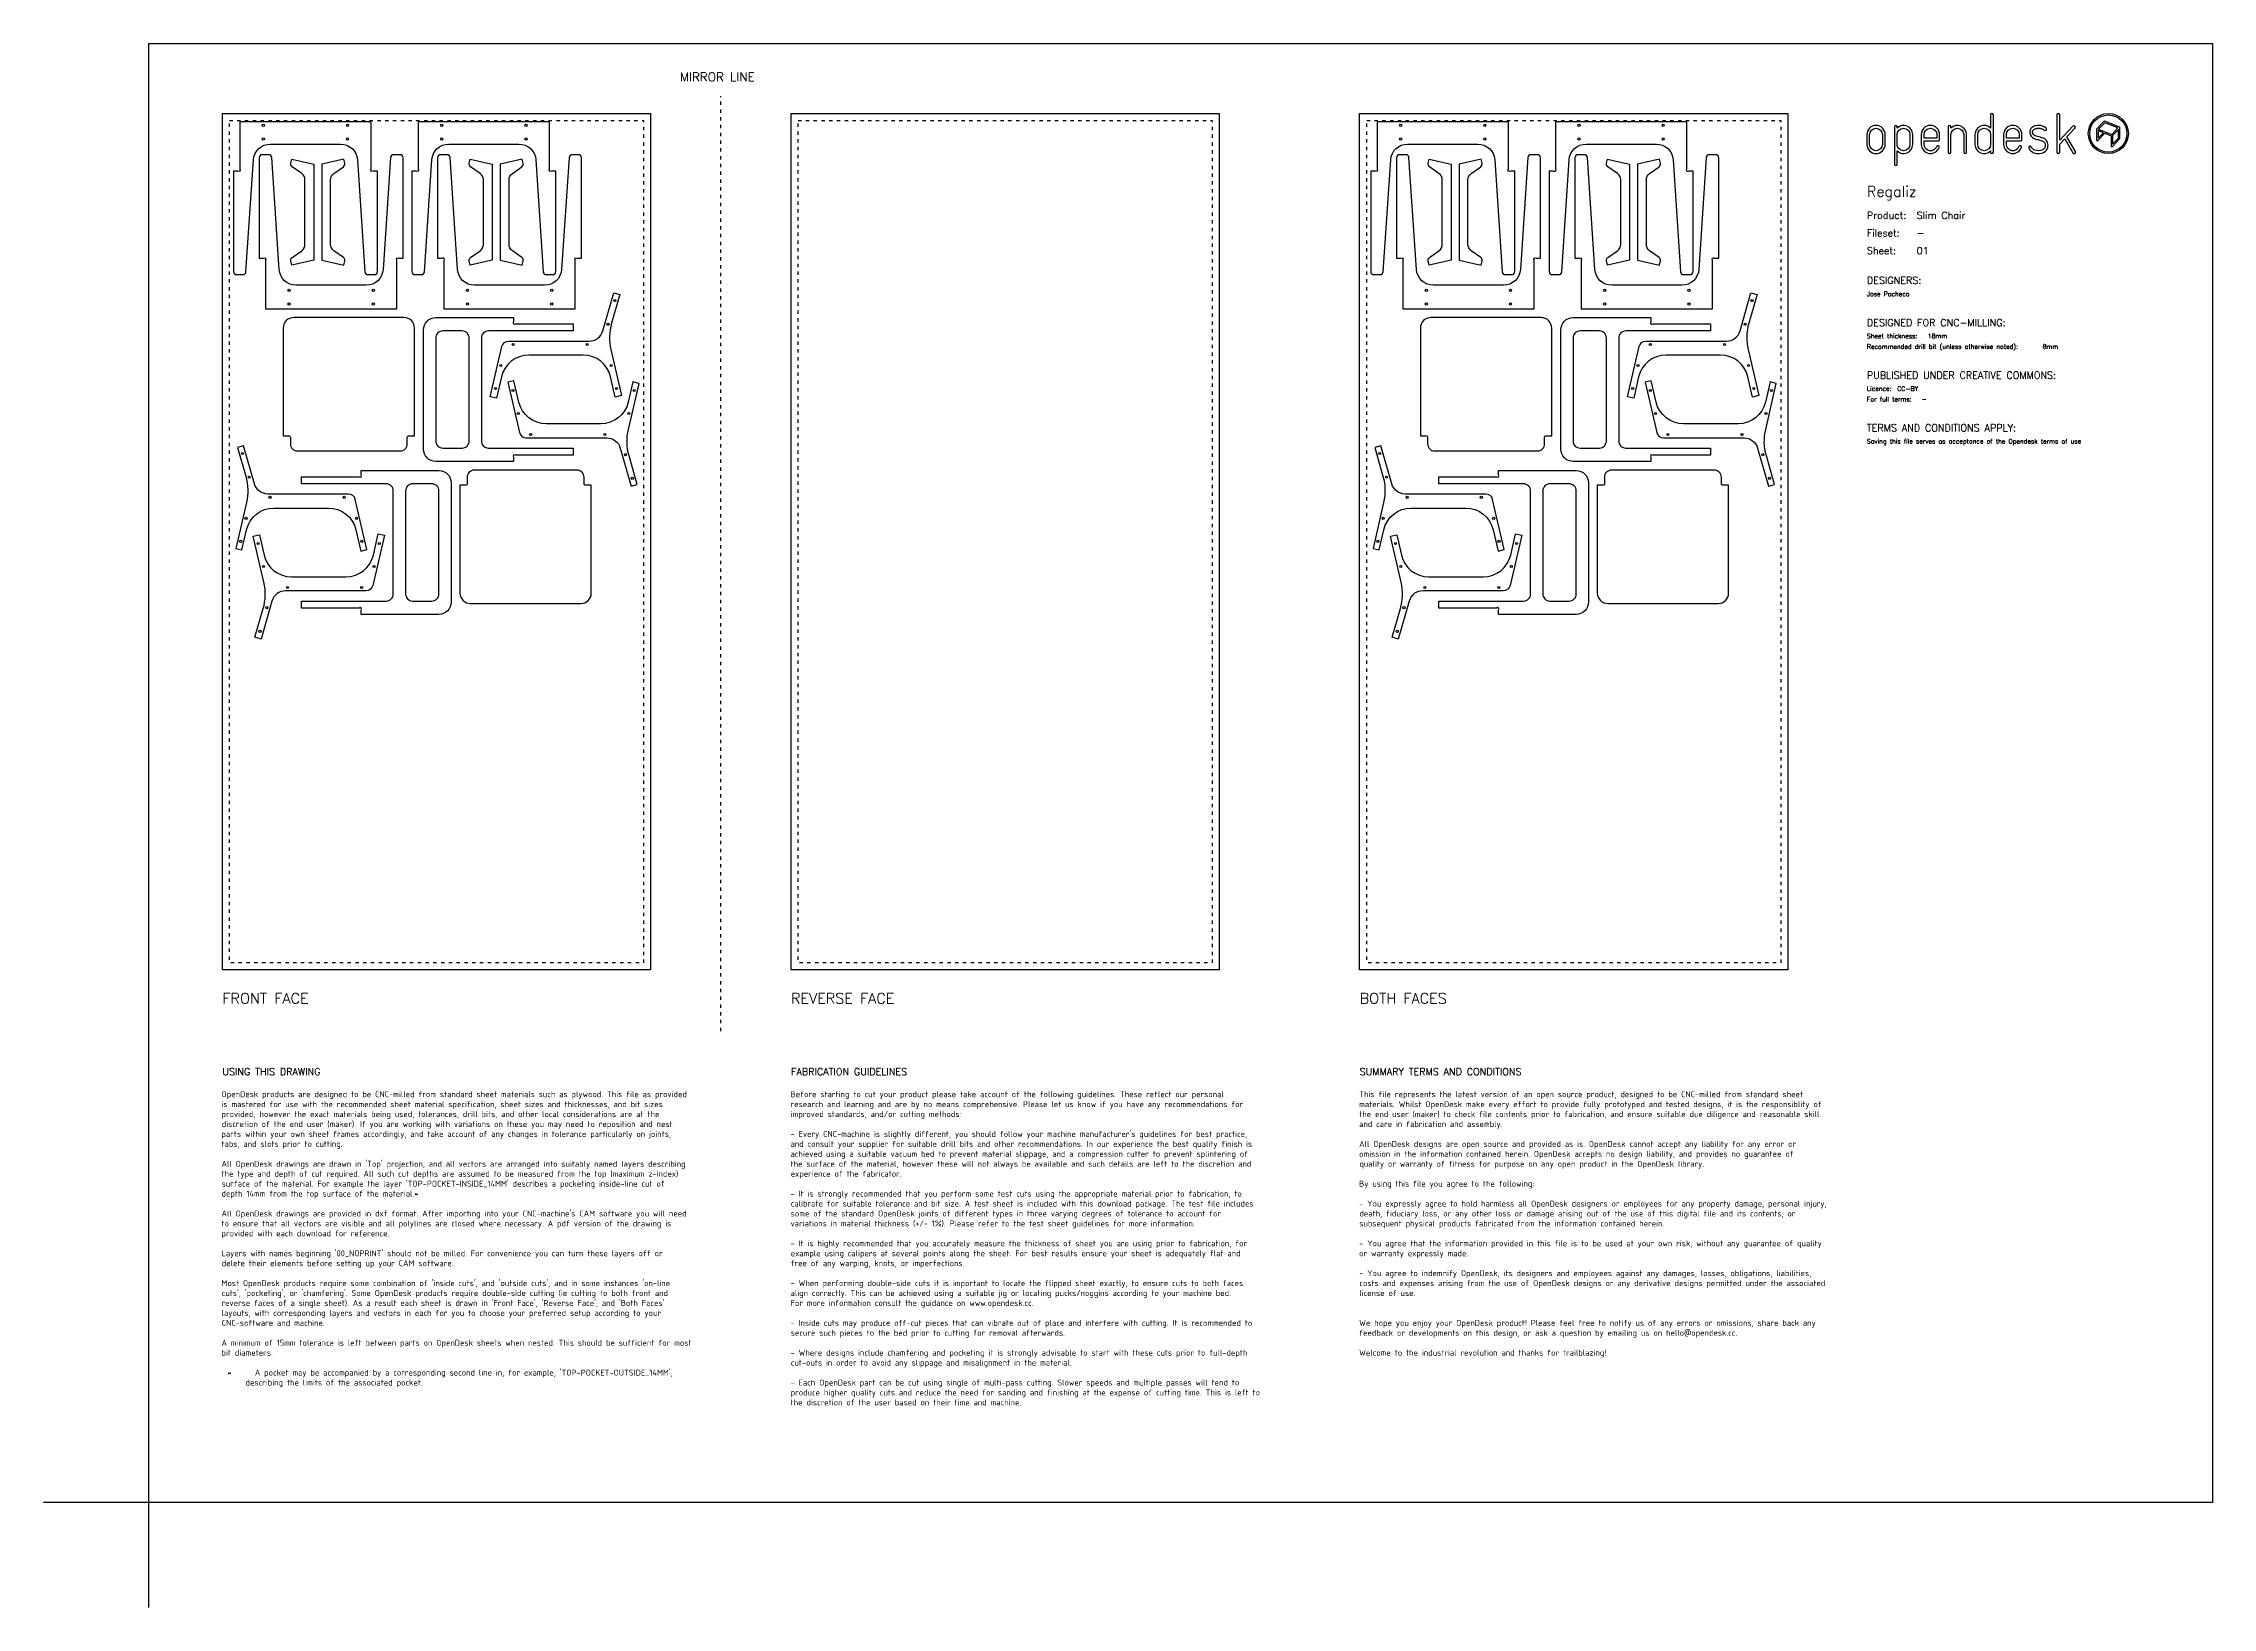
# Model space of a CAD drawing. Extents: x -300 to 5880, y -300 to 4158.
import ezdxf
from ezdxf.enums import TextEntityAlignment as Align

# ---------------------------------------------------------------- set-up
doc = ezdxf.new("R2010")
doc.units = 0
doc.linetypes.add('DGN_STYLE_5', pattern=[22.17944, 9.505474, -12.673965])
for name, color, linetype in [('00-NOPRINT_TEXT', 7, 'CONTINUOUS'), ('00_NOPRINT_TOLERANCE', 7, 'DGN_STYLE_5'), ('TOP-CUT-INSIDE_18MM', 1, 'CONTINUOUS'), ('TOP-CUT-OUTSIDE_18MM', 220, 'CONTINUOUS'), ('TOP-HOLE-6MM-DIAM_03MM', 160, 'CONTINUOUS')]:
    doc.layers.add(name, color=color, linetype=linetype)
doc.layers.add('BOARD_18MM-NOMINAL', color=3, linetype='CONTINUOUS', lineweight=30)
doc.styles.add('OD-ISOCP-17', font='isocp.shx', dxfattribs={"height": 17})
doc.styles.add('OD-SIMPLEX-13', font='simplex.shx', dxfattribs={"height": 13})
doc.styles.add('OD-SIMPLEX-20', font='simplex.shx', dxfattribs={"height": 20})
doc.styles.add('OD-SIMPLEX-25', font='simplex.shx', dxfattribs={"height": 25})
doc.styles.add('OD-SIMPLEX-30', font='simplex.shx', dxfattribs={"height": 30})

# ---------------------------------------------------------------- blocks, each defined once
blk = doc.blocks.new('*U0')
at = {"layer": '00-NOPRINT_TEXT', "style": 'OD-SIMPLEX-25'}
blk.add_text('MIRROR LINE', height=25, dxfattribs=at).set_placement((1513.3, 4049.9))

msp = doc.modelspace()

# ---------------------------------------------------------------- linework, layer by layer
at = {"layer": '00-NOPRINT_TEXT', "flags": 128}
msp.add_lwpolyline([(0, 4158), (5880, 4158), (5880, 0), (0, 0)], close=True, dxfattribs=at)
at = {"layer": '00-NOPRINT_TEXT'}
for points in [[(5203, 3870.1, 0.662711), (5247.4, 3851.4), (5247.4, 3848, 1), (5255.3, 3848), (5255.3, 3954, 1), (5247.4, 3954), (5247.4, 3916.7, 0.662711), (5203, 3898)], [(5459.1, 3886), (5482.1, 3846, 1), (5489, 3850), (5464.8, 3892.1), (5487.9, 3916.6, 1), (5482.1, 3922), (5444.4, 3881.9), (5444.4, 3954, 1), (5436.4, 3954), (5436.4, 3848, 1), (5444.4, 3848), (5444.4, 3870.4)], [(4895, 3898), (4895, 3870.1, 1), (4947.3, 3870.1), (4947.3, 3898, 1)], [(4939.3, 3898), (4939.3, 3870.1, -1), (4902.9, 3870.1), (4902.9, 3898, -1)], [(5025.6, 3898, 0.662711), (4981.3, 3916.7), (4981.3, 3920.1, 1), (4973.4, 3920.1), (4973.4, 3814.1, 1), (4981.3, 3814.1), (4981.3, 3851.4, 0.662711), (5025.6, 3870.1)], [(4981.3, 3898, -1), (5017.7, 3898), (5017.7, 3870.1, -1), (4981.3, 3870.1)], [(5102.3, 3898, 1), (5050, 3898), (5050, 3870.1, 0.839291), (5100.7, 3861.2, 1), (5093.3, 3863.9, -0.839291), (5058, 3870.1), (5058, 3880.1), (5098.3, 3880.1, 0.414214), (5102.3, 3884.1)], [(5094.4, 3888.1), (5058, 3888.1), (5058, 3898, -1), (5094.4, 3898)], [(5178.9, 3898, 0.662711), (5134.5, 3916.7), (5134.5, 3920.1, 1), (5126.6, 3920.1), (5126.6, 3848, 1), (5134.5, 3848), (5134.5, 3898, -1), (5170.9, 3898), (5170.9, 3848, 1), (5178.9, 3848)], [(5247.4, 3870.1, -1), (5211, 3870.1), (5211, 3898, -1), (5247.4, 3898)], [(5336.9, 3898, 1), (5284.6, 3898), (5284.6, 3870.1, 0.839291), (5335.3, 3861.2, 1), (5327.9, 3863.9, -0.839291), (5292.6, 3870.1), (5292.6, 3880.1), (5332.9, 3880.1, 0.414214), (5336.9, 3884.1)], [(5329, 3888.1), (5292.6, 3888.1), (5292.6, 3898, -1), (5329, 3898)], [(5400.1, 3920.3, 0.045707), (5395.6, 3922.3, 0.040194), (5390.8, 3923.5, 0.040556), (5383.5, 3924, 0.094973), (5371.7, 3921.8, 0.070872), (5365.8, 3918.4, 0.048346), (5363.1, 3915.9, 0.04488), (5361.1, 3913.1, 0.072273), (5359.4, 3908.6, 0.309308), (5366.9, 3889.4, 0.053458), (5372, 3886.7, 0.041245), (5379.1, 3884.5, -0.005863), (5387.4, 3882.6, -0.030773), (5394.7, 3880.3, -0.132607), (5400.9, 3875.8, -0.093408), (5402.4, 3872.9, -0.14847), (5402.6, 3862.7, -0.201639), (5396.5, 3855.2, -0.222831), (5373.2, 3853.9, -0.190617), (5363.3, 3863.4, 1), (5356.1, 3860, 0.190617), (5370.2, 3846.5, 0.222831), (5400.2, 3848.2, 0.201639), (5410.2, 3860.4, 0.14847), (5410, 3875.3, 0.093408), (5407, 3880.8, 0.132607), (5397.5, 3887.7, 0.030773), (5389.3, 3890.3, 0.005863), (5380.8, 3892.3, -0.041245), (5374.9, 3894.1, -0.053458), (5371.4, 3896, -0.305258), (5367.1, 3906.7, -0.07419), (5368, 3909.1, -0.042878), (5369.1, 3910.7, -0.048346), (5370.7, 3912.1, -0.070872), (5374.6, 3914.4, -0.094973), (5383.5, 3916.1, -0.040556), (5389.6, 3915.6, -0.040194), (5393.1, 3914.7, -0.045707), (5396.3, 3913.3, -0.062202), (5400.1, 3910.6, 1), (5405.5, 3916.4, 0.062202)], [(5615.1, 3885.8, 0.190898), (5615.7, 3887.3), (5615.7, 3917.6, 0.306072), (5614.4, 3919.6), (5572.8, 3936.3, 0.309065), (5570.5, 3935.8), (5550.1, 3914, 0.190898), (5549.5, 3912.6), (5549.5, 3882.2, 0.679405), (5553.1, 3880.8), (5572.9, 3901.9), (5591.1, 3894.5), (5591.1, 3865.5, 0.679405), (5594.7, 3864.1)]]:
    msp.add_lwpolyline(points, format="xyb", close=True, dxfattribs=at)
for points in [[(5553.7, 3909.6), (5553.7, 3887.4), (5568.8, 3903.5)], [(5592.6, 3898.3), (5610, 3916.9), (5572.6, 3931.9), (5555.2, 3913.4)], [(5595.2, 3870.7), (5611.5, 3888.1), (5611.5, 3912.4), (5595.2, 3895.1)]]:
    msp.add_lwpolyline(points, close=True, dxfattribs=at)
at = {"layer": '00-NOPRINT_TEXT', "flags": 128}
msp.add_lwpolyline([(0, -300), (0, 0), (-300, 0)], dxfattribs=at)
at = {"layer": '00-NOPRINT_TEXT'}
for radius in [57, 52.9]:
    msp.add_circle((5582.9, 3901), radius, dxfattribs=at)
at = {"layer": '00_NOPRINT_TOLERANCE'}
msp.add_line((1630, 1343.2), (1630, 4008), dxfattribs=at)
at = {"layer": '00_NOPRINT_TOLERANCE', "flags": 128}
for points in [[(210, 3958), (1430, 3958), (1430, 1518), (210, 1518)], [(1830, 3958), (3050, 3958), (3050, 1518), (1830, 1518)], [(3450, 3958), (4670, 3958), (4670, 1518), (3450, 1518)], [(230, 3938), (1410, 3938), (1410, 1538), (230, 1538)], [(1850, 3938), (3030, 3938), (3030, 1538), (1850, 1538)], [(3470, 3938), (4650, 3938), (4650, 1538), (3470, 1538)]]:
    msp.add_lwpolyline(points, close=True, dxfattribs=at)
at = {"layer": 'BOARD_18MM-NOMINAL', "flags": 128}
for points in [[(210, 3958), (1430, 3958), (1430, 1518), (210, 1518)], [(1830, 3958), (3050, 3958), (3050, 1518), (1830, 1518)], [(3450, 3958), (4670, 3958), (4670, 1518), (3450, 1518)]]:
    msp.add_lwpolyline(points, close=True, dxfattribs=at)
at = {"layer": 'TOP-CUT-INSIDE_18MM'}
for points in [[(893, 3338.6), (838, 3338.6, 0.414214), (818, 3318.6), (818, 3024.6, 0.414214), (838, 3004.6), (893, 3004.6, 0.414214), (913, 3024.6), (913, 3318.6, 0.414214)], [(4133, 3338.6), (4078, 3338.6, 0.414214), (4058, 3318.6), (4058, 3024.6, 0.414214), (4078, 3004.6), (4133, 3004.6, 0.414214), (4153, 3024.6), (4153, 3318.6, 0.414214)], [(751.9, 2568.7), (806.9, 2568.7, 0.414214), (826.9, 2588.7), (826.9, 2882.7, 0.414214), (806.9, 2902.7), (751.9, 2902.7, 0.414214), (731.9, 2882.7), (731.9, 2588.7, 0.414214)], [(3991.9, 2568.7), (4046.9, 2568.7, 0.414214), (4066.9, 2588.7), (4066.9, 2882.7, 0.414214), (4046.9, 2902.7), (3991.9, 2902.7, 0.414214), (3971.9, 2882.7), (3971.9, 2588.7, 0.414214)]]:
    msp.add_lwpolyline(points, format="xyb", close=True, dxfattribs=at)
at = {"layer": 'TOP-CUT-OUTSIDE_18MM'}
for points in [[(241.6, 3507.9, 0.414214), (250.6, 3498.9), (268.2, 3498.9, 0.394837), (277.2, 3507.3), (298.4, 3825.9, -0.394837), (346.7, 3871.1), (446.6, 3871.1), (546.5, 3871.1, -0.394837), (594.8, 3825.9), (616, 3507.3, 0.394837), (625, 3498.9), (642.6, 3498.9, 0.414214), (651.6, 3507.9), (651.6, 3793.9), (639.3, 3793.9, -1), (633.6, 3799.6), (633.6, 3934.3), (259.6, 3934.3), (259.6, 3799.6, -1), (253.9, 3793.9), (241.6, 3793.9)], [(749.9, 3507.9, 0.414214), (758.9, 3498.9), (776.5, 3498.9, 0.394837), (785.5, 3507.3), (806.7, 3825.9, -0.394837), (855, 3871.1), (954.9, 3871.1), (1054.8, 3871.1, -0.394837), (1103.1, 3825.9), (1124.3, 3507.3, 0.394837), (1133.3, 3498.9), (1150.9, 3498.9, 0.414214), (1159.9, 3507.9), (1159.9, 3793.9), (1147.6, 3793.9, -1), (1141.9, 3799.6), (1141.9, 3934.3), (767.9, 3934.3), (767.9, 3799.6, -1), (762.2, 3793.9), (749.9, 3793.9)], [(3481.6, 3507.9, 0.414214), (3490.6, 3498.9), (3508.2, 3498.9, 0.394837), (3517.2, 3507.3), (3538.4, 3825.9, -0.394837), (3586.7, 3871.1), (3686.6, 3871.1), (3786.5, 3871.1, -0.394837), (3834.8, 3825.9), (3856, 3507.3, 0.394837), (3865, 3498.9), (3882.6, 3498.9, 0.414214), (3891.6, 3507.9), (3891.6, 3793.9), (3879.3, 3793.9, -1), (3873.6, 3799.6), (3873.6, 3934.3), (3499.6, 3934.3), (3499.6, 3799.6, -1), (3493.9, 3793.9), (3481.6, 3793.9)], [(3989.9, 3507.9, 0.414214), (3998.9, 3498.9), (4016.5, 3498.9, 0.394837), (4025.5, 3507.3), (4046.7, 3825.9, -0.394837), (4095, 3871.1), (4194.9, 3871.1), (4294.8, 3871.1, -0.394837), (4343.1, 3825.9), (4364.3, 3507.3, 0.394837), (4373.3, 3498.9), (4390.9, 3498.9, 0.414214), (4399.9, 3507.9), (4399.9, 3793.9), (4387.6, 3793.9, -1), (4381.9, 3799.6), (4381.9, 3934.3), (4007.9, 3934.3), (4007.9, 3799.6, -1), (4002.2, 3793.9), (3989.9, 3793.9)], [(724.9, 3831.8, 0.414214), (715.9, 3840.8), (698.3, 3840.8, 0.394837), (689.3, 3832.4), (668.1, 3513.8, -0.394837), (619.8, 3468.6), (519.9, 3468.6), (420, 3468.6, -0.394837), (371.7, 3513.8), (350.5, 3832.4, 0.394837), (341.5, 3840.8), (323.9, 3840.8, 0.414214), (314.9, 3831.8), (314.9, 3545.8), (327.2, 3545.8, -1), (332.9, 3540.1), (332.9, 3401.6), (706.9, 3401.6), (706.9, 3540.1, -1), (712.6, 3545.8), (724.9, 3545.8)], [(1233.2, 3831.8, 0.414214), (1224.2, 3840.8), (1206.6, 3840.8, 0.394837), (1197.6, 3832.4), (1176.4, 3513.8, -0.394837), (1128.1, 3468.6), (1028.2, 3468.6), (928.3, 3468.6, -0.394837), (880, 3513.8), (858.8, 3832.4, 0.394837), (849.8, 3840.8), (832.2, 3840.8, 0.414214), (823.2, 3831.8), (823.2, 3545.8), (835.6, 3545.8, -1), (841.2, 3540.1), (841.2, 3401.6), (1215.2, 3401.6), (1215.2, 3540.1, -1), (1220.9, 3545.8), (1233.2, 3545.8)], [(3964.9, 3831.8, 0.414214), (3955.9, 3840.8), (3938.3, 3840.8, 0.394837), (3929.3, 3832.4), (3908.1, 3513.8, -0.394837), (3859.8, 3468.6), (3759.9, 3468.6), (3660, 3468.6, -0.394837), (3611.7, 3513.8), (3590.5, 3832.4, 0.394837), (3581.5, 3840.8), (3563.9, 3840.8, 0.414214), (3554.9, 3831.8), (3554.9, 3545.8), (3567.2, 3545.8, -1), (3572.9, 3540.1), (3572.9, 3401.6), (3946.9, 3401.6), (3946.9, 3540.1, -1), (3952.6, 3545.8), (3964.9, 3545.8)], [(4473.2, 3831.8, 0.414214), (4464.2, 3840.8), (4446.6, 3840.8, 0.394837), (4437.6, 3832.4), (4416.4, 3513.8, -0.394837), (4368.1, 3468.6), (4268.2, 3468.6), (4168.3, 3468.6, -0.394837), (4120, 3513.8), (4098.8, 3832.4, 0.394837), (4089.8, 3840.8), (4072.2, 3840.8, 0.414214), (4063.2, 3831.8), (4063.2, 3545.8), (4075.6, 3545.8, -1), (4081.2, 3540.1), (4081.2, 3401.6), (4455.2, 3401.6), (4455.2, 3540.1, -1), (4460.9, 3545.8), (4473.2, 3545.8)], [(470.3, 3813.9), (470.3, 3540.6), (407.8, 3526.1), (405, 3538.1, -0.304389), (408.7, 3547.9), (435.9, 3567, 0.243398), (445.3, 3585.2), (445.3, 3769.2, 0.243398), (435.9, 3787.4), (408.7, 3806.6, -0.304389), (405, 3816.4), (407.8, 3828.3)], [(493.4, 3813.9), (493.4, 3540.6), (555.9, 3526.1), (558.6, 3538.1, 0.304389), (554.9, 3547.9), (527.8, 3567, -0.243398), (518.4, 3585.2), (518.4, 3769.2, -0.243398), (527.8, 3787.4), (554.9, 3806.6, 0.304389), (558.6, 3816.4), (555.9, 3828.3)], [(978.6, 3813.9), (978.6, 3540.6), (916.1, 3526.1), (913.3, 3538.1, -0.304389), (917, 3547.9), (944.2, 3567, 0.243398), (953.6, 3585.2), (953.6, 3769.2, 0.243398), (944.2, 3787.4), (917, 3806.6, -0.304389), (913.3, 3816.4), (916.1, 3828.3)], [(1001.7, 3813.9), (1001.7, 3540.6), (1064.2, 3526.1), (1066.9, 3538.1, 0.304389), (1063.2, 3547.9), (1036.1, 3567, -0.243398), (1026.7, 3585.2), (1026.7, 3769.2, -0.243398), (1036.1, 3787.4), (1063.2, 3806.6, 0.304389), (1066.9, 3816.4), (1064.2, 3828.3)], [(3710.3, 3813.9), (3710.3, 3540.6), (3647.8, 3526.1), (3645, 3538.1, -0.304389), (3648.7, 3547.9), (3675.9, 3567, 0.243398), (3685.3, 3585.2), (3685.3, 3769.2, 0.243398), (3675.9, 3787.4), (3648.7, 3806.6, -0.304389), (3645, 3816.4), (3647.8, 3828.3)], [(3733.4, 3813.9), (3733.4, 3540.6), (3795.9, 3526.1), (3798.6, 3538.1, 0.304389), (3794.9, 3547.9), (3767.8, 3567, -0.243398), (3758.4, 3585.2), (3758.4, 3769.2, -0.243398), (3767.8, 3787.4), (3794.9, 3806.6, 0.304389), (3798.6, 3816.4), (3795.9, 3828.3)], [(4218.6, 3813.9), (4218.6, 3540.6), (4156.1, 3526.1), (4153.3, 3538.1, -0.304389), (4157, 3547.9), (4184.2, 3567, 0.243398), (4193.6, 3585.2), (4193.6, 3769.2, 0.243398), (4184.2, 3787.4), (4157, 3806.6, -0.304389), (4153.3, 3816.4), (4156.1, 3828.3)], [(4241.7, 3813.9), (4241.7, 3540.6), (4304.2, 3526.1), (4306.9, 3538.1, 0.304389), (4303.2, 3547.9), (4276.1, 3567, -0.243398), (4266.7, 3585.2), (4266.7, 3769.2, -0.243398), (4276.1, 3787.4), (4303.2, 3806.6, 0.304389), (4306.9, 3816.4), (4304.2, 3828.3)], [(1006.2, 3294, -0.349216), (1025.7, 3309.5), (1255.2, 3309.5, 0.334595), (1293.6, 3338.5), (1324.8, 3447), (1342.1, 3442.1), (1318.6, 3360.3, 0.127216), (1316.7, 3285.2), (1346.9, 3154.2), (1329.4, 3150.1), (1316.1, 3207.5, 0.349216), (1238.2, 3269.5), (1082.7, 3269.5, 0.349216), (1004.7, 3207.5), (990.7, 3146.9), (973.2, 3151)], [(4246.2, 3294, -0.349216), (4265.7, 3309.5), (4495.2, 3309.5, 0.334595), (4533.6, 3338.5), (4564.8, 3447), (4582.1, 3442.1), (4558.6, 3360.3, 0.127216), (4556.7, 3285.2), (4586.9, 3154.2), (4569.4, 3150.1), (4556.1, 3207.5, 0.349216), (4478.2, 3269.5), (4322.7, 3269.5, 0.349216), (4244.7, 3207.5), (4230.7, 3146.9), (4213.2, 3151)], [(736.7, 3035.4, -0.414214), (740.7, 3039.4), (757.2, 3039.4), (757.2, 3346.6, 0.414214), (727.2, 3376.6), (413.2, 3376.6, 0.414214), (383.2, 3346.6), (383.2, 3039.4), (399.7, 3039.4, -0.414214), (403.7, 3035.4), (403.7, 3016.6, 0.414214), (423.7, 2996.6), (716.7, 2996.6, 0.414214), (736.7, 3016.6)], [(1209.3, 3358.6), (1209.3, 3338.6), (968, 3338.6, 0.414214), (948, 3318.6), (948, 3024.6, 0.414214), (968, 3004.6), (1209.3, 3004.6), (1209.3, 2984.6), (1045.4, 2984.6, 1), (1039.7, 2978.9), (1039.7, 2966.6), (818, 2966.6, -0.414214), (783, 3001.6), (783, 3341.6, -0.414214), (818, 3376.6), (1039.7, 3376.6), (1039.7, 3364.3, 1), (1045.4, 3358.6)], [(3976.7, 3035.4, -0.414214), (3980.7, 3039.4), (3997.2, 3039.4), (3997.2, 3346.6, 0.414214), (3967.2, 3376.6), (3653.2, 3376.6, 0.414214), (3623.2, 3346.6), (3623.2, 3039.4), (3639.7, 3039.4, -0.414214), (3643.7, 3035.4), (3643.7, 3016.6, 0.414214), (3663.7, 2996.6), (3956.7, 2996.6, 0.414214), (3976.7, 3016.6)], [(4449.3, 3358.6), (4449.3, 3338.6), (4208, 3338.6, 0.414214), (4188, 3318.6), (4188, 3024.6, 0.414214), (4208, 3004.6), (4449.3, 3004.6), (4449.3, 2984.6), (4285.4, 2984.6, 1), (4279.7, 2978.9), (4279.7, 2966.6), (4058, 2966.6, -0.414214), (4023, 3001.6), (4023, 3341.6, -0.414214), (4058, 3376.6), (4279.7, 3376.6), (4279.7, 3364.3, 1), (4285.4, 3358.6)], [(1056.2, 3049.2, 0.349216), (1075.7, 3033.7), (1305.2, 3033.7, -0.334595), (1343.6, 3004.7), (1374.8, 2896.2), (1392.1, 2901.1), (1368.6, 2982.9, -0.127216), (1366.7, 3058), (1396.9, 3189), (1379.4, 3193.1), (1366.1, 3135.7, -0.349216), (1288.2, 3073.7), (1132.7, 3073.7, -0.349216), (1054.7, 3135.7), (1040.7, 3196.3), (1023.2, 3192.2)], [(4296.2, 3049.2, 0.349216), (4315.7, 3033.7), (4545.2, 3033.7, -0.334595), (4583.6, 3004.7), (4614.8, 2896.2), (4632.1, 2901.1), (4608.6, 2982.9, -0.127216), (4606.7, 3058), (4636.9, 3189), (4619.4, 3193.1), (4606.1, 3135.7, -0.349216), (4528.2, 3073.7), (4372.7, 3073.7, -0.349216), (4294.7, 3135.7), (4280.7, 3196.3), (4263.2, 3192.2)], [(588.7, 2858.2, 0.349216), (569.2, 2873.7), (339.7, 2873.7, -0.334595), (301.3, 2902.6), (270.1, 3011.2), (252.8, 3006.2), (276.3, 2924.4, -0.127216), (278.3, 2849.3), (248, 2718.3), (265.5, 2714.2), (278.8, 2771.7, -0.349216), (356.7, 2833.7), (512.2, 2833.7, -0.349216), (590.2, 2771.7), (604.2, 2711), (621.7, 2715.1)], [(3828.7, 2858.2, 0.349216), (3809.2, 2873.7), (3579.7, 2873.7, -0.334595), (3541.3, 2902.6), (3510.1, 3011.2), (3492.8, 3006.2), (3516.3, 2924.4, -0.127216), (3518.3, 2849.3), (3488, 2718.3), (3505.5, 2714.2), (3518.8, 2771.7, -0.349216), (3596.7, 2833.7), (3752.2, 2833.7, -0.349216), (3830.2, 2771.7), (3844.2, 2711), (3861.7, 2715.1)], [(435.6, 2548.7), (435.6, 2568.7), (676.9, 2568.7, 0.414214), (696.9, 2588.7), (696.9, 2882.7, 0.414214), (676.9, 2902.7), (435.6, 2902.7), (435.6, 2922.7), (599.5, 2922.7, 1), (605.2, 2928.4), (605.2, 2940.7), (826.9, 2940.7, -0.414214), (861.9, 2905.7), (861.9, 2565.7, -0.414214), (826.9, 2530.7), (605.2, 2530.7), (605.2, 2543.1, 1), (599.5, 2548.7)], [(907.4, 2902.8, -0.414214), (903.4, 2898.8), (886.9, 2898.8), (886.9, 2591.6, 0.414214), (916.9, 2561.6), (1230.9, 2561.6, 0.414214), (1260.9, 2591.6), (1260.9, 2898.8), (1244.4, 2898.8, -0.414214), (1240.4, 2902.8), (1240.4, 2921.6, 0.414214), (1220.4, 2941.6), (927.4, 2941.6, 0.414214), (907.4, 2921.6)], [(3675.6, 2548.7), (3675.6, 2568.7), (3916.9, 2568.7, 0.414214), (3936.9, 2588.7), (3936.9, 2882.7, 0.414214), (3916.9, 2902.7), (3675.6, 2902.7), (3675.6, 2922.7), (3839.5, 2922.7, 1), (3845.2, 2928.4), (3845.2, 2940.7), (4066.9, 2940.7, -0.414214), (4101.9, 2905.7), (4101.9, 2565.7, -0.414214), (4066.9, 2530.7), (3845.2, 2530.7), (3845.2, 2543.1, 1), (3839.5, 2548.7)], [(4147.4, 2902.8, -0.414214), (4143.4, 2898.8), (4126.9, 2898.8), (4126.9, 2591.6, 0.414214), (4156.9, 2561.6), (4470.9, 2561.6, 0.414214), (4500.9, 2591.6), (4500.9, 2898.8), (4484.4, 2898.8, -0.414214), (4480.4, 2902.8), (4480.4, 2921.6, 0.414214), (4460.4, 2941.6), (4167.4, 2941.6, 0.414214), (4147.4, 2921.6)], [(638.7, 2613.3, -0.349216), (619.2, 2597.8), (389.7, 2597.8, 0.334595), (351.3, 2568.8), (320.1, 2460.3), (302.8, 2465.3), (326.3, 2547, 0.127216), (328.3, 2622.1), (298, 2753.2), (315.5, 2757.2), (328.8, 2699.8, 0.349216), (406.7, 2637.8), (562.2, 2637.8, 0.349216), (640.2, 2699.8), (654.2, 2760.4), (671.7, 2756.4)], [(3878.7, 2613.3, -0.349216), (3859.2, 2597.8), (3629.7, 2597.8, 0.334595), (3591.3, 2568.8), (3560.1, 2460.3), (3542.8, 2465.3), (3566.3, 2547, 0.127216), (3568.3, 2622.1), (3538, 2753.2), (3555.5, 2757.2), (3568.8, 2699.8, 0.349216), (3646.7, 2637.8), (3802.2, 2637.8, 0.349216), (3880.2, 2699.8), (3894.2, 2760.4), (3911.7, 2756.4)]]:
    msp.add_lwpolyline(points, format="xyb", close=True, dxfattribs=at)
at = {"layer": 'TOP-HOLE-6MM-DIAM_03MM'}
for centre in [(326.6, 3924.5), (566.6, 3924.5), (834.9, 3924.5), (1074.9, 3924.5), (3566.6, 3924.5), (3806.6, 3924.5), (4074.9, 3924.5), (4314.9, 3924.5), (326.6, 3885.6), (566.6, 3885.6), (834.9, 3885.6), (1074.9, 3885.6), (3566.6, 3885.6), (3806.6, 3885.6), (4074.9, 3885.6), (4314.9, 3885.6), (399.9, 3454.1), (399.9, 3415.2), (639.9, 3454.1), (639.9, 3415.2), (908.2, 3454.1), (908.2, 3415.2), (1148.2, 3454.1), (1148.2, 3415.2), (1327.8, 3424.9), (3639.9, 3454.1), (3639.9, 3415.2), (3879.9, 3454.1), (3879.9, 3415.2), (4148.2, 3454.1), (4148.2, 3415.2), (4388.2, 3454.1), (4388.2, 3415.2), (4567.8, 3424.9), (1308.5, 3357.5), (4548.5, 3357.5), (1038.2, 3300), (1249.4, 3300), (4278.2, 3300), (4489.4, 3300), (1003, 3240.2), (1317.8, 3240.2), (4243, 3240.2), (4557.8, 3240.2), (987.9, 3174.6), (1037.9, 3168.6), (1332.9, 3174.6), (1382.9, 3168.6), (4227.9, 3174.6), (4277.9, 3168.6), (4572.9, 3174.6), (4622.9, 3168.6), (1053, 3103), (1367.8, 3103), (4293, 3103), (4607.8, 3103), (1088.2, 3043.2), (1299.4, 3043.2), (4328.2, 3043.2), (4539.4, 3043.2), (267.1, 2989), (1358.5, 2985.7), (3507.1, 2989), (4598.5, 2985.7), (286.4, 2921.7), (1377.8, 2918.3), (3526.4, 2921.7), (4617.8, 2918.3), (345.5, 2864.2), (556.7, 2864.2), (3585.5, 2864.2), (3796.7, 2864.2), (277.1, 2804.3), (591.9, 2804.3), (3517.1, 2804.3), (3831.9, 2804.3), (262, 2738.8), (312, 2732.7), (607, 2738.8), (657, 2732.7), (3502, 2738.8), (3552, 2732.7), (3847, 2738.8), (3897, 2732.7), (327.1, 2667.1), (641.9, 2667.1), (3567.1, 2667.1), (3881.9, 2667.1), (395.5, 2607.3), (606.7, 2607.3), (3635.5, 2607.3), (3846.7, 2607.3), (336.4, 2549.8), (3576.4, 2549.8), (317.1, 2482.5), (3557.1, 2482.5)]:
    msp.add_circle(centre, 3, dxfattribs=at)

# ---------------------------------------------------------------- block references
at = {"layer": '00-NOPRINT_TEXT'}
msp.add_blockref('*U0', (0, 0), dxfattribs=at)

# ---------------------------------------------------------------- texts
for s, height, style, p in [('Regaliz', 30, 'OD-SIMPLEX-30', (4895, 3720.9)), ('Product:', 20, 'OD-SIMPLEX-20', (4895, 3657.9)), ('Slim Chair', 20, 'OD-SIMPLEX-20', (5036.9, 3657.9)), ('Fileset:', 20, 'OD-SIMPLEX-20', (4895, 3607.7)), ('-', 20, 'OD-SIMPLEX-20', (5036.9, 3607.6)), ('Sheet:', 20, 'OD-SIMPLEX-20', (4895, 3557.4)), ('01', 20, 'OD-SIMPLEX-20', (5036.9, 3557.5)), ('DESIGNERS:', 20, 'OD-SIMPLEX-20', (4895, 3472.4)), ('Jose Pacheco', 13, 'OD-SIMPLEX-13', (4895, 3437.4)), ('DESIGNED FOR CNC-MILLING:', 20, 'OD-SIMPLEX-20', (4895, 3352.4)), ('Sheet thickness:', 13, 'OD-SIMPLEX-13', (4895, 3317.4)), ('Recommended drill bit (unless otherwise noted):', 13, 'OD-SIMPLEX-13', (4895, 3287.4)), ('18mm', 13, 'OD-SIMPLEX-13', (5068.3, 3317.4)), ('8mm', 13, 'OD-SIMPLEX-13', (5395.5, 3287.4)), ('PUBLISHED UNDER CREATIVE COMMONS:', 20, 'OD-SIMPLEX-20', (4895, 3202.4)), ('Licence:', 13, 'OD-SIMPLEX-13', (4895, 3167.4)), ('CC-BY', 13, 'OD-SIMPLEX-13', (4981.5, 3167.4)), ('For full terms:', 13, 'OD-SIMPLEX-13', (4895, 3137.4)), ('-', 13, 'OD-SIMPLEX-13', (5051.1, 3137.4)), ('TERMS AND CONDITIONS APPLY:', 20, 'OD-SIMPLEX-20', (4895, 3052.3)), ('Saving this file serves as acceptance of the Opendesk terms of use ', 13, 'OD-SIMPLEX-13', (4895, 3017.3))]:
    msp.add_text(s, height=height, dxfattribs=dict(at, style=style)).set_placement(p)
at = {"layer": '00-NOPRINT_TEXT', "color": 7}
for s, height, style, p in [('FRONT FACE', 30, 'OD-SIMPLEX-30', (210, 1451.3)), ('REVERSE FACE', 30, 'OD-SIMPLEX-30', (1830, 1451.3)), ('BOTH FACES', 30, 'OD-SIMPLEX-30', (3450, 1451.3)), ('USING THIS DRAWING', 20, 'OD-SIMPLEX-20', (210, 1237.4)), ('FABRICATION GUIDELINES', 20, 'OD-SIMPLEX-20', (1830, 1237.4)), ('SUMMARY TERMS AND CONDITIONS', 20, 'OD-SIMPLEX-20', (3450, 1237.4))]:
    msp.add_text(s, height=height, rotation=360, dxfattribs=dict(at, style=style)).set_placement(p, align=Align.TOP_LEFT)
at = {"layer": '00-NOPRINT_TEXT', "color": 7, "style": 'OD-ISOCP-17'}
for s, p in [('OpenDesk products are designed to be CNC-milled from standard sheet materials such as plywood. This file as provided', (207.4, 1154.7)), ('is mastered for use with the recommended sheet material specification, sheet sizes and thicknesses, and bit sizes', (207.4, 1126.3)), ('provided, however the exact materials being used, tolerances, drill bits, and other local considerations are at the', (207.4, 1098)), ('research and learning and are by no means comprehensive. Please let us know if you have any recommendations for', (1828.7, 1126.3)), ('Before starting to cut your product please take account of the following guidelines. These reflect our personal', (1828.7, 1154.7)), ('improved standards, and/or cutting methods:', (1828.7, 1098)), ('the end user (maker) to check file contents prior to fabrication, and ensure suitable due diligence and reasonable skill', (3448.5, 1098)), ('This file represents the latest version of an open source product, designed to be CNC-milled from standard sheet', (3448.5, 1154.7)), ('materials. Whilst OpenDesk make every effort to provide fully prototyped and tested designs, it is the responsiblity of', (3448.5, 1126.3)), ('parts within your own sheet frames accordingly, and take account of any changes in tolerance particularly on joints,', (207.4, 1041.3)), ('discretion of the end user (maker). If you are working with variations on these you may need to reposition and nest', (208.1, 1069.7)), ("- Every CNC-machine is slightly different, you should follow your machine manufacturer's guidelines for best practice,", (1828.7, 1041.3)), ('and care in fabrication and assembly.', (3448.5, 1069.7)), ('tabs, and slots prior to cutting.', (207.4, 1013)), ('and consult your supplier for suitable drill bits and other recommendations. In our experience the best quality finish is', (1828.7, 1013)), ('achieved using a suitable vacuum bed to prevent material slippage, and a compression cutter to prevent splintering of', (1828.7, 984.7)), ('All OpenDesk designs are open source and provided as is. OpenDesk cannot accept any liability for any error or', (3448.5, 1013)), ('omission in the information contained herein. OpenDesk accepts no design liability, and provides no guarantee of', (3448.5, 984.7)), ('the type and depth of cut required. All such cut depths are assumed to be measured from the top (maximum z-index)', (207.4, 928)), ("All OpenDesk drawings are drawn in 'Top' projection, and all vectors are arranged into suitably named layers describing", (207.4, 956.3)), ('the surface of the material, however these will not always be available and such details are left to the discretion and', (1828.7, 956.3)), ('experience of the fabricator.', (1829.2, 928)), ('quality or warranty of fitness for purpose on any open product in the OpenDesk library.', (3449.1, 956.3)), ('depth 14mm from the top surface of the material.*', (207.4, 871.3)), ("surface of the material. For example the layer 'TOP-POCKET-INSIDE_14MM' describes a pocketing inside-line cut of", (208, 899.7)), ('- It is strongly recommended that you perform some test cuts using the appropriate material prior to fabrication, to', (1828.7, 871.3)), ('By using this file you agree to the following:', (3448.5, 899.7)), ('to ensure that all vectors are visible and all polylines are closed where necessary. A pdf version of the drawing is', (207.4, 786.3)), ("All OpenDesk drawings are provided in dxf format. After importing into your CNC-machine's CAM software you will need", (207.4, 814.7)), ('variations in material thickness (+/- 1%%%). Please refer to the test sheet guidelines for more information.', (1828.7, 786.3)), ('some of the standard OpenDesk joints of different types in three varying degrees of tolerance to account for', (1829.2, 814.7)), ('calibrate for suitable tolerance and bit size. A test sheet is included with this download package. The test file includes', (1829.3, 843)), ('- You expressly agree to hold harmless all OpenDesk designers or employees for any property damage, personal injury,', (3448.5, 843)), ('subsequent physical products fabricated from the information contained herein.', (3449, 786.3)), ('death, fiduciary loss, or any other loss or damage arising out of the use of this digital file and its contents, or', (3449.1, 814.7)), ('provided with each download for reference.', (207.4, 758)), ('- It is highly recommended that you accurately measure the thickness of sheet you are using prior to fabrication, for', (1828.7, 729.7)), ('- You agree that the information provided in this file is to be used at your own risk, without any guarantee of quality', (3448.5, 729.7)), ("Layers with names beginning '00_NOPRINT' should not be milled. For convenience you can turn these layers off or", (207.4, 701.3)), ('delete their elements before setting up your CAM software.', (208.1, 673)), ('free of any warping, knots, or imperfections.', (1828.7, 673)), ('example using calipers at several points along the sheet. For best results ensure your sheet is adequately flat and', (1829.2, 701.3)), ('or warranty expressly made.', (3448.5, 701.3)), ("Most OpenDesk products require some combination of 'inside cuts', and 'outside cuts', and in some instances 'on-line", (207.4, 616.3)), ('- When performing double-side cuts it is important to locate the flipped sheet exactly, to ensure cuts to both faces', (1828.7, 616.3)), ('- You agree to indemnify OpenDesk, its designers and employees against any damages, losses, obligations, liabilities,', (3448.5, 644.7)), ('costs and expenses arising from the use of OpenDesk designs or any derivative designs permitted under the associated', (3449.1, 616.3)), ("reverse faces of a single sheet). As a result each sheet is drawn in 'Front Face', 'Reverse Face', and 'Both Faces'", (207.4, 559.7)), ("cuts', 'pocketing', or 'chamfering'. Some OpenDesk products require double-side cutting (ie cutting to both front and", (208.1, 588)), ('align correctly. This can be achieved using a suitable jig or locating pucks/noggins according to your machine bed.', (1828.7, 588)), ('For more information consult the guidance on www.opendesk.cc.', (1828.7, 559.7)), ('license of use.', (3448.8, 588)), ('layouts, with corresponding layers and vectors in each for you to choose your preferred setup according to your', (207.8, 531.3)), ('CNC-software and machine.', (208.2, 503)), ('- Inside cuts may produce off-cut pieces that can vibrate out of place and interfere with cutting. It is recommended to', (1828.7, 503)), ('We hope you enjoy your OpenDesk product! Please feel free to notify us of any errors or omissions, share back any', (3448.5, 503)), ('A minimum of 15mm tolerance is left between parts on OpenDesk sheets when nested. This should be sufficient for most', (207.4, 446.3)), ('bit diameters.', (207.4, 418)), ('- Where designs include chamfering and pocketing it is strongly advisable to start with these cuts prior to full-depth', (1828.7, 418)), ('secure such pieces to the bed prior to cutting for removal afterwards.', (1829.2, 474.7)), ('Welcome to the industrial revolution and thanks for trailblazing!', (3448.5, 418)), ('feedback or developments on this design, or ask a question by emailing us on hello@opendesk.cc.', (3448.5, 474.7)), ("*      A pocket may be accompanied by a corresponding second line in, for example, 'TOP-POCKET-OUTSIDE_14MM',", (224.4, 361.3)), ('cut-outs in order to avoid any slippage and misalignment in the material.', (1829.3, 389.7)), ('describing the limits of the associated pocket.', (276.1, 333)), ('- Each OpenDesk part can be cut using single of multi-pass cutting. Slower speeds and multiple passes will tend to', (1828.7, 333)), ('produce higher quality cuts and reduce the need for sanding and finishing at the expense of cutting time. This is left to', (1828.7, 304.7)), ('the discretion of the user based on their time and machine.', (1828.7, 276.3))]:
    msp.add_text(s, height=17, rotation=360, dxfattribs=at).set_placement(p)

doc.saveas('drawing.dxf')
